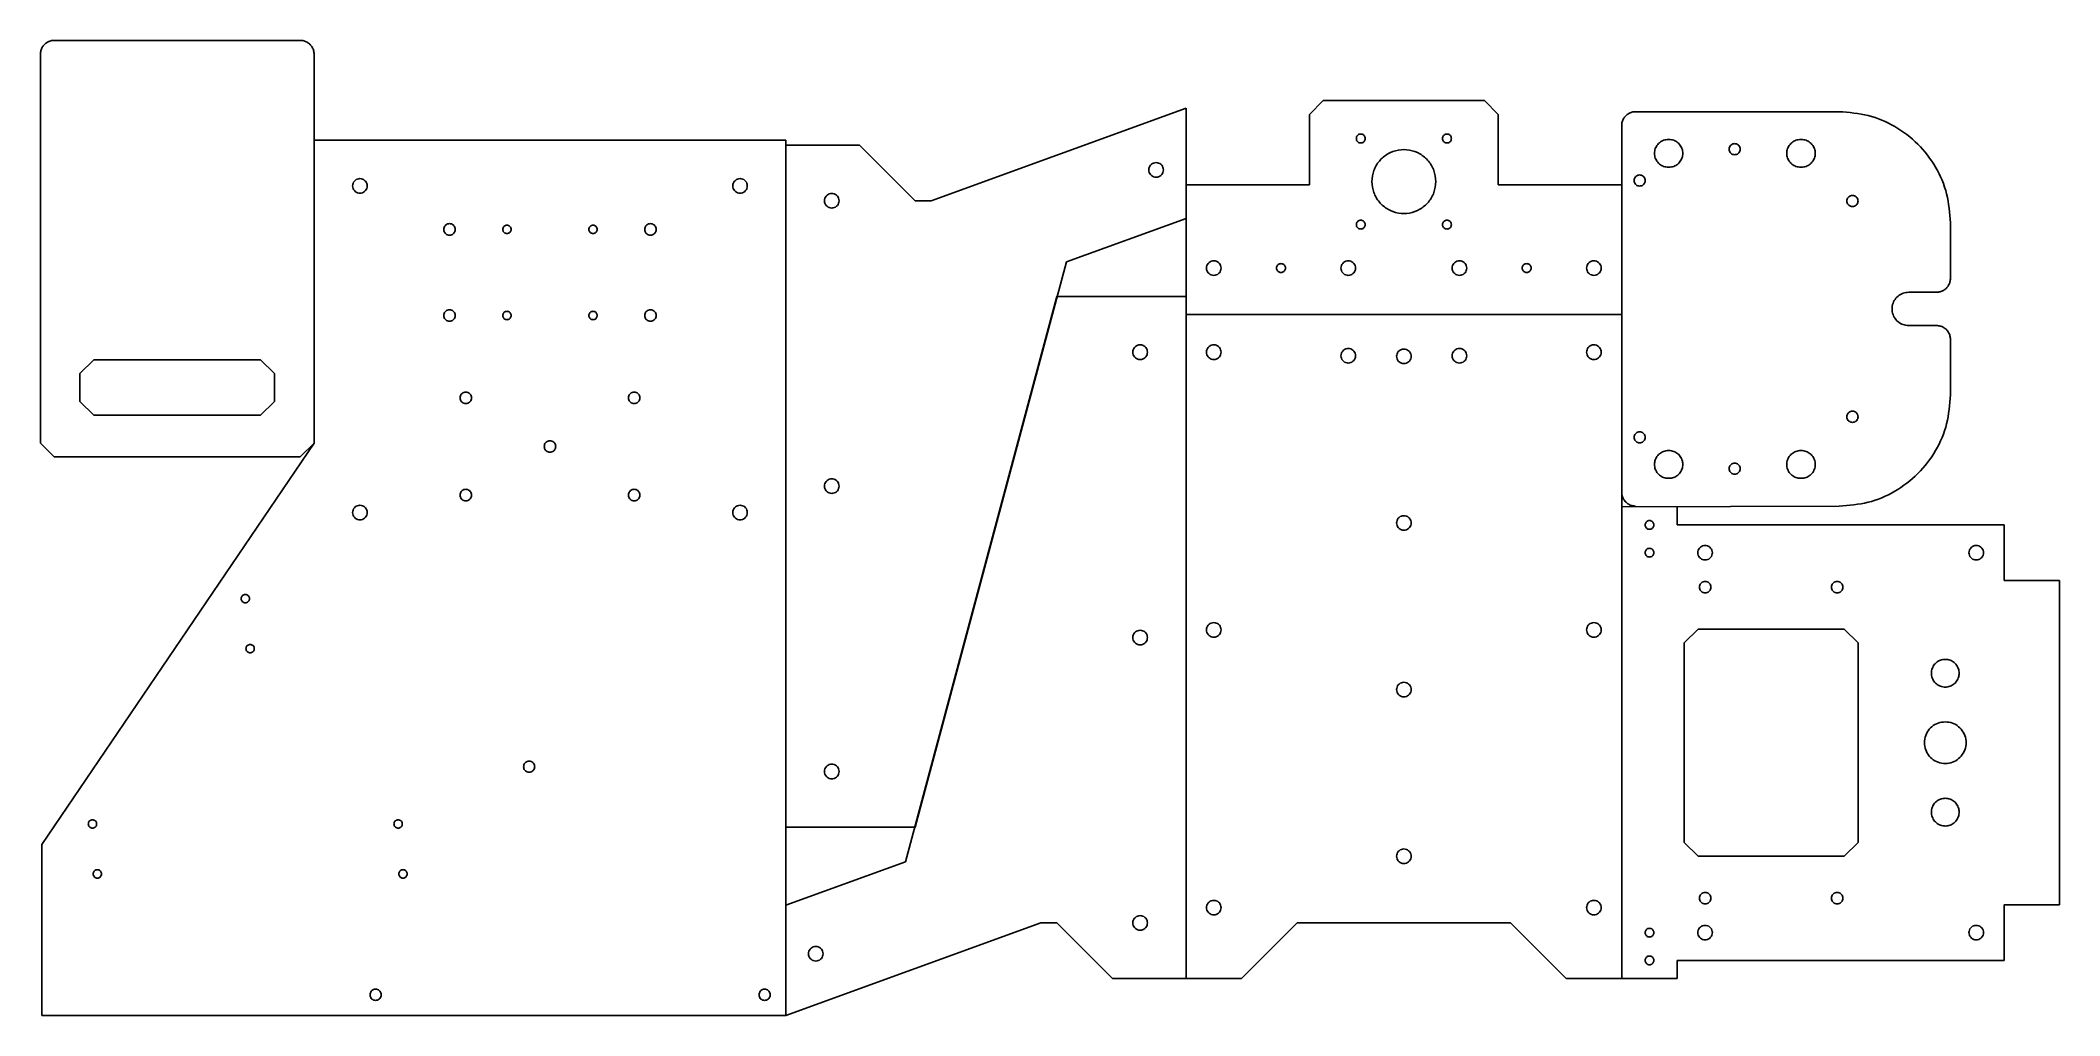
# Model space of a CAD drawing. Extents: x 0 to 726, y 1 to 352.
import ezdxf

# ---------------------------------------------------------------- set-up
doc = ezdxf.new("R2010")
doc.units = 0
doc.layers.get('0').update_dxf_attribs({"linetype": 'CONTINUOUS'})

msp = doc.modelspace()

# ---------------------------------------------------------------- linework, layer by layer
at = {"color": 7}
for p, q in [((93.19, 351.73), (4.69, 351.73)), ((-0.31, 346.73), (-0.31, 206.73)), ((98.19, 206.73), (98.19, 346.73)), ((320.28, 293.99), (411.99, 327.37)), ((411.99, 13.97), (411.99, 327.37)), ((456.39, 325.05), (461.39, 330.05)), ((461.39, 330.05), (519.39, 330.05)), ((519.39, 330.05), (524.39, 325.05)), ((456.39, 299.75), (456.39, 325.05)), ((524.39, 325.05), (524.39, 299.75)), ((568.79, 321.05), (568.79, 13.97)), ((647.09, 326.05), (573.79, 326.05)), ((98.19, 315.82), (267.99, 315.82)), ((267.99, 315.82), (267.99, 0.59)), ((267.99, 313.99), (294.49, 313.99)), ((294.49, 313.99), (314.49, 293.99)), ((476.49, 316.4), (476.49, 316.4)), ((507.49, 316.4), (507.49, 316.4)), ((585.79, 316.05), (585.59, 316.05)), ((633.44, 316.05), (633.19, 316.05)), ((585.59, 306.05), (585.79, 306.05)), ((609.44, 310.55), (609.44, 310.55)), ((633.19, 306.05), (633.44, 306.05)), ((112.07, 299.32), (112.07, 299.32)), ((248.87, 299.32), (248.87, 299.32)), ((398.6, 305.09), (398.6, 305.09)), ((456.39, 299.75), (411.99, 299.75)), ((501.89, 300.9), (501.89, 300.9)), ((568.79, 299.75), (524.39, 299.75)), ((575.24, 299.27), (575.24, 299.27)), ((281.87, 293.99), (281.87, 293.99)), ((314.49, 293.99), (320.28, 293.99)), ((651.84, 291.9), (651.84, 291.9)), ((144.87, 283.67), (144.87, 283.67)), ((166.09, 283.67), (166.09, 283.67)), ((197.09, 283.67), (197.09, 283.67)), ((217.17, 283.67), (217.17, 283.67)), ((369.01, 271.94), (411.99, 287.59)), ((476.49, 285.4), (476.49, 285.4)), ((507.49, 285.4), (507.49, 285.4)), ((687.09, 266.05), (687.09, 286.05)), ((314.49, 68.49), (369.01, 271.94)), ((424.62, 269.75), (424.62, 269.75)), ((447.79, 269.75), (447.79, 269.75)), ((473.02, 269.75), (473.02, 269.75)), ((513.02, 269.75), (513.02, 269.75)), ((536.19, 269.75), (536.19, 269.75)), ((561.42, 269.75), (561.42, 269.75)), ((365.49, 259.47), (310.98, 56.01)), ((411.99, 259.47), (365.49, 259.47)), ((682.09, 261.05), (672.09, 261.05)), ((144.87, 252.67), (144.87, 252.67)), ((166.09, 252.67), (166.09, 252.67)), ((197.09, 252.67), (197.09, 252.67)), ((217.17, 252.67), (217.17, 252.67)), ((568.79, 252.97), (411.99, 252.97)), ((672.09, 249.05), (682.09, 249.05)), ((687.09, 224.05), (687.09, 244.05)), ((13.94, 231.73), (18.94, 236.73)), ((78.94, 236.73), (18.94, 236.73)), ((78.94, 236.73), (83.94, 231.73)), ((398.12, 239.47), (398.12, 239.47)), ((424.62, 239.47), (424.62, 239.47)), ((473.02, 238.18), (473.02, 238.18)), ((493.02, 237.97), (493.02, 237.97)), ((513.02, 238.18), (513.02, 238.18)), ((561.42, 239.47), (561.42, 239.47)), ((13.94, 231.73), (13.94, 221.73)), ((83.94, 221.73), (83.94, 231.73)), ((18.94, 216.73), (13.94, 221.73)), ((83.94, 221.73), (78.94, 216.73)), ((150.71, 223.02), (150.71, 223.02)), ((211.33, 223.02), (211.33, 223.02)), ((18.94, 216.73), (78.94, 216.73)), ((651.84, 214.2), (651.84, 214.2)), ((-0.31, 206.73), (4.69, 201.73)), ((0.19, 62.21), (98.19, 206.73)), ((93.19, 201.73), (98.19, 206.73)), ((181.02, 205.52), (181.02, 205.52)), ((575.24, 206.83), (575.24, 206.83)), ((585.79, 204.05), (585.59, 204.05)), ((633.44, 204.05), (633.19, 204.05)), ((4.69, 201.73), (93.19, 201.73)), ((281.87, 191.24), (281.87, 191.24)), ((585.59, 194.05), (585.79, 194.05)), ((609.44, 195.55), (609.44, 195.55)), ((633.19, 194.05), (633.44, 194.05)), ((112.07, 181.72), (112.07, 181.72)), ((150.71, 188.02), (150.71, 188.02)), ((211.33, 188.02), (211.33, 188.02)), ((248.87, 181.72), (248.87, 181.72)), ((568.79, 183.77), (647.09, 184.05)), ((588.79, 183.77), (588.79, 177.27)), ((493.02, 177.97), (493.02, 177.97)), ((578.79, 178.84), (578.79, 178.84)), ((588.79, 177.27), (706.39, 177.27)), ((706.39, 177.27), (706.39, 157.27)), ((578.79, 168.84), (578.79, 168.84)), ((598.79, 169.89), (598.79, 169.89)), ((696.39, 169.89), (696.39, 169.89)), ((598.84, 156.94), (598.84, 156.94)), ((646.34, 156.94), (646.34, 156.94)), ((706.39, 157.27), (726.39, 157.27)), ((726.39, 157.27), (726.39, 40.47)), ((71.94, 150.72), (71.94, 150.72)), ((424.62, 139.47), (424.62, 139.47)), ((561.42, 139.47), (561.42, 139.47)), ((591.29, 134.77), (596.29, 139.77)), ((596.29, 139.77), (648.89, 139.77)), ((648.89, 139.77), (653.89, 134.77)), ((73.69, 132.72), (73.69, 132.72)), ((398.12, 136.72), (398.12, 136.72)), ((591.29, 62.97), (591.29, 134.77)), ((653.89, 134.77), (653.89, 62.97)), ((685.24, 128.87), (685.24, 128.87)), ((493.02, 117.97), (493.02, 117.97)), ((685.24, 106.37), (685.24, 106.37)), ((173.59, 90.22), (173.59, 90.22)), ((281.87, 88.49), (281.87, 88.49)), ((685.24, 78.87), (685.24, 78.87)), ((16.94, 69.61), (16.94, 69.61)), ((126.94, 69.61), (126.94, 69.61)), ((267.99, 68.49), (314.49, 68.49)), ((0.19, 0.59), (0.19, 62.21)), ((596.29, 57.97), (591.29, 62.97)), ((653.89, 62.97), (648.89, 57.97)), ((18.69, 51.61), (18.69, 51.61)), ((128.69, 51.61), (128.69, 51.61)), ((310.98, 56.01), (267.99, 40.37)), ((493.02, 57.97), (493.02, 57.97)), ((648.89, 57.97), (596.29, 57.97)), ((598.84, 44.94), (598.84, 44.94)), ((646.34, 44.94), (646.34, 44.94)), ((424.62, 39.47), (424.62, 39.47)), ((561.42, 39.47), (561.42, 39.47)), ((726.39, 40.47), (706.39, 40.47)), ((706.39, 40.47), (706.39, 20.47)), ((359.7, 33.97), (267.99, 0.59)), ((365.49, 33.97), (359.7, 33.97)), ((385.49, 13.97), (365.49, 33.97)), ((398.12, 33.97), (398.12, 33.97)), ((431.99, 13.97), (451.99, 33.97)), ((528.79, 33.97), (451.99, 33.97)), ((528.79, 33.97), (548.79, 13.97)), ((578.79, 32.04), (578.79, 32.04)), ((598.79, 33.09), (598.79, 33.09)), ((696.39, 33.09), (696.39, 33.09)), ((281.38, 22.87), (281.38, 22.87)), ((578.79, 22.04), (578.79, 22.04)), ((706.39, 20.47), (588.79, 20.47)), ((588.79, 20.47), (588.79, 13.97)), ((118.32, 8.09), (118.32, 8.09)), ((258.32, 8.09), (258.32, 8.09)), ((431.99, 13.97), (385.49, 13.97)), ((548.79, 13.97), (588.79, 13.97)), ((267.99, 0.59), (0.19, 0.59))]:
    msp.add_line(p, q, dxfattribs=at)
for points, knots in [([(4.69, 351.73), (4.26, 351.7), (3.38, 351.63), (2.17, 351.11), (1.12, 350.31), (0.32, 349.26), (-0.21, 348.04), (-0.27, 347.17), (-0.31, 346.73)], [0, 0, 0, 0, 1.308874, 2.606918, 3.915792, 5.224666, 6.522709, 7.831584, 7.831584, 7.831584, 7.831584]), ([(98.19, 346.73), (98.16, 347.17), (98.09, 348.04), (97.57, 349.26), (96.77, 350.31), (95.72, 351.11), (94.5, 351.63), (93.63, 351.7), (93.19, 351.73)], [0, 0, 0, 0, 1.308875, 2.606918, 3.915792, 5.224666, 6.522709, 7.831584, 7.831584, 7.831584, 7.831584]), ([(573.79, 326.05), (573.36, 326.02), (572.48, 325.95), (571.27, 325.43), (570.22, 324.63), (569.42, 323.58), (568.89, 322.36), (568.83, 321.49), (568.79, 321.05)], [0, 0, 0, 0, 1.308873, 2.606918, 3.915796, 5.224668, 6.522708, 7.831582, 7.831582, 7.831582, 7.831582]), ([(687.09, 286.05), (686.83, 289.55), (686.3, 296.52), (682.1, 306.28), (675.71, 314.67), (667.32, 321.06), (657.57, 325.25), (650.59, 325.78), (647.09, 326.05)], [0, 0, 0, 0, 10.470995, 20.855339, 31.326335, 41.797328, 52.181672, 62.652668, 62.652668, 62.652668, 62.652668]), ([(476.49, 316.4), (476.47, 316.21), (476.44, 315.84), (476.14, 315.35), (475.71, 314.99), (475.18, 314.79), (474.61, 314.79), (474.08, 314.99), (473.64, 315.35), (473.36, 315.84), (473.26, 316.4), (473.36, 316.96), (473.64, 317.45), (474.08, 317.81), (474.61, 318.01), (475.18, 318.01), (475.71, 317.81), (476.14, 317.45), (476.44, 316.96), (476.47, 316.59), (476.49, 316.4)], [0, 0, 0, 0, 0.558344, 1.108695, 1.667037, 2.22538, 2.775732, 3.334076, 3.892417, 4.442769, 5.001112, 5.559454, 6.109805, 6.668149, 7.226492, 7.776844, 8.335186, 8.89353, 9.443881, 10.002223, 10.002223, 10.002223, 10.002223]), ([(507.49, 316.4), (507.47, 316.21), (507.44, 315.84), (507.14, 315.35), (506.71, 314.99), (506.18, 314.79), (505.61, 314.79), (505.08, 314.99), (504.64, 315.35), (504.36, 315.84), (504.26, 316.4), (504.36, 316.96), (504.64, 317.45), (505.08, 317.81), (505.61, 318.01), (506.18, 318.01), (506.71, 317.81), (507.14, 317.45), (507.44, 316.96), (507.47, 316.59), (507.49, 316.4)], [0, 0, 0, 0, 0.558344, 1.108695, 1.667037, 2.22538, 2.775732, 3.334076, 3.892417, 4.442769, 5.001112, 5.559454, 6.109805, 6.668149, 7.226492, 7.776844, 8.335186, 8.89353, 9.443881, 10.002223, 10.002223, 10.002223, 10.002223]), ([(585.59, 316.05), (585.01, 315.99), (583.85, 315.87), (582.31, 314.95), (581.17, 313.6), (580.57, 311.93), (580.57, 310.16), (581.17, 308.5), (582.31, 307.15), (583.85, 306.23), (585.01, 306.11), (585.59, 306.05)], [0, 0, 0, 0, 1.744817, 3.464662, 5.209476, 6.954298, 8.674148, 10.418971, 12.163785, 13.88363, 15.628447, 15.628447, 15.628447, 15.628447]), ([(585.79, 306.05), (586.38, 306.11), (587.54, 306.23), (589.07, 307.15), (590.21, 308.5), (590.82, 310.16), (590.82, 311.93), (590.21, 313.6), (589.07, 314.95), (587.54, 315.87), (586.38, 315.99), (585.79, 316.05)], [0, 0, 0, 0, 1.744819, 3.46467, 5.209497, 6.954313, 8.674163, 10.418979, 12.163805, 13.883656, 15.628476, 15.628476, 15.628476, 15.628476]), ([(609.44, 310.55), (609.68, 310.57), (610.14, 310.62), (610.76, 310.99), (611.21, 311.53), (611.45, 312.2), (611.45, 312.9), (611.21, 313.57), (610.76, 314.11), (610.14, 314.47), (609.44, 314.59), (608.75, 314.47), (608.13, 314.11), (607.68, 313.57), (607.43, 312.9), (607.43, 312.2), (607.68, 311.53), (608.13, 310.99), (608.75, 310.62), (609.21, 310.57), (609.44, 310.55)], [0, 0, 0, 0, 0.697929, 1.38587, 2.083799, 2.781728, 3.469667, 4.167595, 4.865524, 5.553465, 6.251394, 6.949323, 7.637264, 8.335193, 9.033121, 9.72106, 10.418989, 11.116918, 11.804859, 12.502788, 12.502788, 12.502788, 12.502788]), ([(633.19, 316.05), (632.6, 315.99), (631.44, 315.87), (629.91, 314.95), (628.77, 313.6), (628.16, 311.93), (628.16, 310.16), (628.77, 308.5), (629.91, 307.15), (631.44, 306.23), (632.6, 306.11), (633.19, 306.05)], [0, 0, 0, 0, 1.74482, 3.46467, 5.209491, 6.95431, 8.67416, 10.41898, 12.163801, 13.88365, 15.628471, 15.628471, 15.628471, 15.628471]), ([(633.44, 306.05), (634.02, 306.11), (635.18, 306.23), (636.72, 307.15), (637.86, 308.5), (638.46, 310.16), (638.46, 311.93), (637.86, 313.6), (636.72, 314.95), (635.18, 315.87), (634.02, 315.99), (633.44, 316.05)], [0, 0, 0, 0, 1.74482, 3.46467, 5.209491, 6.95431, 8.67416, 10.41898, 12.163801, 13.88365, 15.628471, 15.628471, 15.628471, 15.628471]), ([(398.6, 305.09), (398.63, 304.78), (398.7, 304.17), (399.18, 303.37), (399.89, 302.77), (400.76, 302.45), (401.69, 302.45), (402.57, 302.77), (403.28, 303.37), (403.74, 304.17), (403.91, 305.09), (403.74, 306.01), (403.28, 306.81), (402.57, 307.41), (401.69, 307.73), (400.76, 307.73), (399.89, 307.41), (399.18, 306.81), (398.7, 306.01), (398.63, 305.4), (398.6, 305.09)], [0, 0, 0, 0, 0.91603, 1.818951, 2.734983, 3.651012, 4.553933, 5.469964, 6.385996, 7.288917, 8.204947, 9.120978, 10.023899, 10.93993, 11.855961, 12.758882, 13.674912, 14.590943, 15.493864, 16.409895, 16.409895, 16.409895, 16.409895]), ([(501.89, 300.9), (501.76, 299.56), (501.48, 296.89), (499.37, 293.36), (496.27, 290.73), (492.43, 289.34), (488.36, 289.34), (484.52, 290.73), (481.4, 293.36), (479.37, 296.89), (478.66, 300.9), (479.37, 304.91), (481.4, 308.44), (484.52, 311.07), (488.36, 312.46), (492.43, 312.46), (496.27, 311.07), (499.37, 308.44), (501.48, 304.91), (501.76, 302.24), (501.89, 300.9)], [0, 0, 0, 0, 4.013088, 7.968742, 11.981828, 15.994916, 19.95057, 23.963658, 27.976744, 31.932398, 35.945486, 39.958571, 43.914225, 47.927313, 51.9404, 55.896054, 59.909141, 63.922229, 67.877883, 71.890969, 71.890969, 71.890969, 71.890969]), ([(112.07, 299.32), (112.1, 299.63), (112.16, 300.24), (112.65, 301.04), (113.35, 301.64), (114.23, 301.96), (115.16, 301.96), (116.03, 301.64), (116.75, 301.04), (117.21, 300.24), (117.37, 299.32), (117.21, 298.4), (116.75, 297.6), (116.03, 297), (115.16, 296.68), (114.23, 296.68), (113.35, 297), (112.65, 297.6), (112.16, 298.4), (112.1, 299.01), (112.07, 299.32)], [0, 0, 0, 0, 0.91603, 1.818952, 2.734984, 3.651014, 4.553935, 5.469967, 6.385998, 7.288919, 8.204949, 9.12098, 10.023901, 10.939932, 11.855963, 12.758884, 13.674915, 14.590947, 15.493868, 16.409899, 16.409899, 16.409899, 16.409899]), ([(248.87, 299.32), (248.9, 299.63), (248.96, 300.24), (249.45, 301.04), (250.15, 301.64), (251.03, 301.96), (251.96, 301.96), (252.83, 301.64), (253.55, 301.04), (254.01, 300.24), (254.17, 299.32), (254.01, 298.4), (253.55, 297.6), (252.83, 297), (251.96, 296.68), (251.03, 296.68), (250.15, 297), (249.45, 297.6), (248.96, 298.4), (248.9, 299.01), (248.87, 299.32)], [0, 0, 0, 0, 0.91603, 1.818952, 2.734982, 3.651014, 4.553935, 5.469964, 6.385997, 7.288919, 8.204949, 9.12098, 10.023901, 10.939933, 11.855963, 12.758884, 13.674915, 14.590946, 15.493867, 16.409898, 16.409898, 16.409898, 16.409898]), ([(575.24, 299.27), (575.48, 299.3), (575.94, 299.34), (576.55, 299.71), (577.01, 300.25), (577.25, 300.92), (577.25, 301.63), (577.01, 302.29), (576.55, 302.84), (575.94, 303.19), (575.24, 303.31), (574.54, 303.19), (573.93, 302.84), (573.47, 302.29), (573.23, 301.63), (573.23, 300.92), (573.47, 300.25), (573.93, 299.71), (574.54, 299.34), (575.01, 299.3), (575.24, 299.27)], [0, 0, 0, 0, 0.697929, 1.38587, 2.083799, 2.781727, 3.469666, 4.167595, 4.865524, 5.553465, 6.251394, 6.949323, 7.637264, 8.335194, 9.033123, 9.721063, 10.418992, 11.116919, 11.80486, 12.502789, 12.502789, 12.502789, 12.502789]), ([(281.87, 293.99), (281.9, 293.68), (281.96, 293.07), (282.45, 292.27), (283.15, 291.67), (284.03, 291.35), (284.96, 291.35), (285.83, 291.67), (286.55, 292.27), (287.01, 293.07), (287.17, 293.99), (287.01, 294.91), (286.55, 295.71), (285.83, 296.31), (284.96, 296.63), (284.03, 296.63), (283.15, 296.31), (282.45, 295.71), (281.96, 294.91), (281.9, 294.3), (281.87, 293.99)], [0, 0, 0, 0, 0.91603, 1.81895, 2.73498, 3.651011, 4.553932, 5.469964, 6.385993, 7.288914, 8.204944, 9.120976, 10.023897, 10.939927, 11.855958, 12.758879, 13.67491, 14.590941, 15.493861, 16.409893, 16.409893, 16.409893, 16.409893]), ([(651.84, 291.9), (652.07, 291.92), (652.54, 291.97), (653.15, 292.34), (653.6, 292.87), (653.85, 293.54), (653.85, 294.25), (653.6, 294.92), (653.15, 295.46), (652.54, 295.81), (651.84, 295.94), (651.14, 295.81), (650.53, 295.46), (650.07, 294.92), (649.83, 294.25), (649.83, 293.54), (650.07, 292.87), (650.53, 292.34), (651.14, 291.97), (651.6, 291.92), (651.84, 291.9)], [0, 0, 0, 0, 0.697928, 1.385867, 2.083795, 2.781722, 3.469662, 4.167591, 4.865519, 5.553458, 6.251386, 6.949315, 7.637254, 8.335183, 9.033111, 9.721051, 10.418978, 11.116907, 11.804846, 12.502775, 12.502775, 12.502775, 12.502775]), ([(144.87, 283.67), (144.89, 283.91), (144.94, 284.39), (145.32, 285.03), (145.88, 285.5), (146.58, 285.76), (147.31, 285.76), (148, 285.5), (148.57, 285.03), (148.93, 284.39), (149.06, 283.67), (148.93, 282.95), (148.57, 282.31), (148, 281.84), (147.31, 281.58), (146.58, 281.58), (145.88, 281.84), (145.32, 282.31), (144.94, 282.95), (144.89, 283.43), (144.87, 283.67)], [0, 0, 0, 0, 0.724101, 1.437839, 2.16194, 2.88604, 3.599777, 4.323877, 5.047978, 5.761716, 6.485817, 7.209918, 7.923655, 8.647756, 9.371856, 10.085593, 10.809693, 11.533795, 12.247532, 12.971632, 12.971632, 12.971632, 12.971632]), ([(166.09, 283.67), (166.11, 283.85), (166.15, 284.19), (166.42, 284.65), (166.83, 285), (167.33, 285.18), (167.86, 285.18), (168.36, 285), (168.77, 284.65), (169.03, 284.19), (169.12, 283.67), (169.03, 283.15), (168.77, 282.69), (168.36, 282.34), (167.86, 282.16), (167.33, 282.16), (166.83, 282.34), (166.42, 282.69), (166.15, 283.15), (166.11, 283.49), (166.09, 283.67)], [0, 0, 0, 0, 0.523591, 1.039684, 1.563275, 2.086865, 2.602959, 3.126549, 3.65014, 4.166234, 4.689825, 5.213416, 5.729509, 6.253099, 6.77669, 7.292784, 7.816375, 8.339965, 8.856058, 9.379649, 9.379649, 9.379649, 9.379649]), ([(197.09, 283.67), (197.11, 283.85), (197.15, 284.19), (197.42, 284.65), (197.83, 285), (198.33, 285.18), (198.86, 285.18), (199.36, 285), (199.77, 284.65), (200.03, 284.19), (200.12, 283.67), (200.03, 283.15), (199.77, 282.69), (199.36, 282.34), (198.86, 282.16), (198.33, 282.16), (197.83, 282.34), (197.42, 282.69), (197.15, 283.15), (197.11, 283.49), (197.09, 283.67)], [0, 0, 0, 0, 0.523591, 1.039685, 1.563276, 2.086866, 2.60296, 3.12655, 3.650141, 4.166234, 4.689825, 5.213416, 5.729509, 6.253099, 6.77669, 7.292784, 7.816374, 8.339965, 8.856058, 9.379649, 9.379649, 9.379649, 9.379649]), ([(217.17, 283.67), (217.19, 283.91), (217.24, 284.39), (217.62, 285.03), (218.18, 285.5), (218.88, 285.76), (219.61, 285.76), (220.3, 285.5), (220.87, 285.03), (221.23, 284.39), (221.36, 283.67), (221.23, 282.95), (220.87, 282.31), (220.3, 281.84), (219.61, 281.58), (218.88, 281.58), (218.18, 281.84), (217.62, 282.31), (217.24, 282.95), (217.19, 283.43), (217.17, 283.67)], [0, 0, 0, 0, 0.724101, 1.43784, 2.16194, 2.88604, 3.599777, 4.323877, 5.047977, 5.761716, 6.485817, 7.209917, 7.923655, 8.647756, 9.371856, 10.085593, 10.809693, 11.533794, 12.247532, 12.971632, 12.971632, 12.971632, 12.971632]), ([(476.49, 285.4), (476.47, 285.21), (476.44, 284.84), (476.14, 284.35), (475.71, 283.99), (475.18, 283.79), (474.61, 283.79), (474.08, 283.99), (473.64, 284.35), (473.36, 284.84), (473.26, 285.4), (473.36, 285.96), (473.64, 286.45), (474.08, 286.81), (474.61, 287.01), (475.18, 287.01), (475.71, 286.81), (476.14, 286.45), (476.44, 285.96), (476.47, 285.59), (476.49, 285.4)], [0, 0, 0, 0, 0.558344, 1.108696, 1.667039, 2.225381, 2.775733, 3.334075, 3.892418, 4.44277, 5.001114, 5.559456, 6.109807, 6.668151, 7.226493, 7.776845, 8.335187, 8.893531, 9.443882, 10.002224, 10.002224, 10.002224, 10.002224]), ([(507.49, 285.4), (507.47, 285.21), (507.44, 284.84), (507.14, 284.35), (506.71, 283.99), (506.18, 283.79), (505.61, 283.79), (505.08, 283.99), (504.64, 284.35), (504.36, 284.84), (504.26, 285.4), (504.36, 285.96), (504.64, 286.45), (505.08, 286.81), (505.61, 287.01), (506.18, 287.01), (506.71, 286.81), (507.14, 286.45), (507.44, 285.96), (507.47, 285.59), (507.49, 285.4)], [0, 0, 0, 0, 0.558344, 1.108696, 1.667039, 2.225381, 2.775733, 3.334075, 3.892418, 4.44277, 5.001114, 5.559456, 6.109807, 6.668151, 7.226493, 7.776845, 8.335187, 8.893531, 9.443882, 10.002224, 10.002224, 10.002224, 10.002224]), ([(424.62, 269.75), (424.59, 269.44), (424.52, 268.83), (424.04, 268.03), (423.33, 267.43), (422.46, 267.11), (421.53, 267.11), (420.65, 267.43), (419.94, 268.03), (419.48, 268.83), (419.31, 269.75), (419.48, 270.67), (419.94, 271.47), (420.65, 272.07), (421.53, 272.39), (422.46, 272.39), (423.33, 272.07), (424.04, 271.47), (424.52, 270.67), (424.59, 270.06), (424.62, 269.75)], [0, 0, 0, 0, 0.91603, 1.818952, 2.734982, 3.651014, 4.553935, 5.469964, 6.385997, 7.288919, 8.204949, 9.120979, 10.023901, 10.939933, 11.855963, 12.758884, 13.674915, 14.590946, 15.493868, 16.409898, 16.409898, 16.409898, 16.409898]), ([(447.79, 269.75), (447.77, 269.56), (447.74, 269.19), (447.44, 268.7), (447.01, 268.34), (446.48, 268.14), (445.91, 268.14), (445.38, 268.34), (444.94, 268.7), (444.66, 269.19), (444.56, 269.75), (444.66, 270.31), (444.94, 270.8), (445.38, 271.16), (445.91, 271.36), (446.48, 271.36), (447.01, 271.16), (447.44, 270.8), (447.74, 270.31), (447.77, 269.94), (447.79, 269.75)], [0, 0, 0, 0, 0.558343, 1.108695, 1.667038, 2.22538, 2.775731, 3.334074, 3.892417, 4.442767, 5.00111, 5.559453, 6.109804, 6.668146, 7.226489, 7.77684, 8.335183, 8.893526, 9.443878, 10.00222, 10.00222, 10.00222, 10.00222]), ([(473.02, 269.75), (472.99, 269.44), (472.92, 268.83), (472.44, 268.03), (471.73, 267.43), (470.86, 267.11), (469.93, 267.11), (469.05, 267.43), (468.34, 268.03), (467.88, 268.83), (467.71, 269.75), (467.88, 270.67), (468.34, 271.47), (469.05, 272.07), (469.93, 272.39), (470.86, 272.39), (471.73, 272.07), (472.44, 271.47), (472.92, 270.67), (472.99, 270.06), (473.02, 269.75)], [0, 0, 0, 0, 0.91603, 1.818951, 2.734983, 3.651013, 4.553934, 5.469966, 6.385997, 7.288918, 8.204948, 9.120978, 10.023899, 10.939931, 11.855962, 12.758883, 13.674914, 14.590945, 15.493866, 16.409897, 16.409897, 16.409897, 16.409897]), ([(513.02, 269.75), (512.99, 269.44), (512.92, 268.83), (512.44, 268.03), (511.73, 267.43), (510.86, 267.11), (509.93, 267.11), (509.05, 267.43), (508.34, 268.03), (507.88, 268.83), (507.71, 269.75), (507.88, 270.67), (508.34, 271.47), (509.05, 272.07), (509.93, 272.39), (510.86, 272.39), (511.73, 272.07), (512.44, 271.47), (512.92, 270.67), (512.99, 270.06), (513.02, 269.75)], [0, 0, 0, 0, 0.91603, 1.818951, 2.734983, 3.651013, 4.553934, 5.469966, 6.385997, 7.288918, 8.204948, 9.120978, 10.023899, 10.939931, 11.855962, 12.758883, 13.674914, 14.590945, 15.493866, 16.409897, 16.409897, 16.409897, 16.409897]), ([(536.19, 269.75), (536.17, 269.56), (536.14, 269.19), (535.84, 268.7), (535.41, 268.34), (534.88, 268.14), (534.31, 268.14), (533.78, 268.34), (533.34, 268.7), (533.06, 269.19), (532.96, 269.75), (533.06, 270.31), (533.34, 270.8), (533.78, 271.16), (534.31, 271.36), (534.88, 271.36), (535.41, 271.16), (535.84, 270.8), (536.14, 270.31), (536.17, 269.94), (536.19, 269.75)], [0, 0, 0, 0, 0.558343, 1.108694, 1.667036, 2.225379, 2.775731, 3.334072, 3.892416, 4.442767, 5.00111, 5.559453, 6.109804, 6.668148, 7.226489, 7.776841, 8.335185, 8.893526, 9.443878, 10.00222, 10.00222, 10.00222, 10.00222]), ([(561.42, 269.75), (561.39, 269.44), (561.32, 268.83), (560.84, 268.03), (560.13, 267.43), (559.26, 267.11), (558.33, 267.11), (557.45, 267.43), (556.74, 268.03), (556.28, 268.83), (556.11, 269.75), (556.28, 270.67), (556.74, 271.47), (557.45, 272.07), (558.33, 272.39), (559.26, 272.39), (560.13, 272.07), (560.84, 271.47), (561.32, 270.67), (561.39, 270.06), (561.42, 269.75)], [0, 0, 0, 0, 0.91603, 1.818952, 2.734984, 3.651014, 4.553935, 5.469967, 6.385998, 7.288919, 8.204949, 9.120979, 10.023901, 10.939932, 11.855963, 12.758884, 13.674915, 14.590947, 15.493868, 16.409899, 16.409899, 16.409899, 16.409899]), ([(682.09, 261.05), (682.53, 261.08), (683.4, 261.15), (684.62, 261.67), (685.67, 262.47), (686.47, 263.52), (686.99, 264.74), (687.06, 265.61), (687.09, 266.05)], [0, 0, 0, 0, 1.308875, 2.606919, 3.915793, 5.224668, 6.522711, 7.831586, 7.831586, 7.831586, 7.831586]), ([(144.87, 252.67), (144.89, 252.91), (144.94, 253.39), (145.32, 254.03), (145.88, 254.5), (146.58, 254.76), (147.31, 254.76), (148, 254.5), (148.57, 254.03), (148.93, 253.39), (149.06, 252.67), (148.93, 251.95), (148.57, 251.31), (148, 250.84), (147.31, 250.58), (146.58, 250.58), (145.88, 250.84), (145.32, 251.31), (144.94, 251.95), (144.89, 252.43), (144.87, 252.67)], [0, 0, 0, 0, 0.724102, 1.43784, 2.161941, 2.886041, 3.599778, 4.323878, 5.047979, 5.761717, 6.485819, 7.209919, 7.923656, 8.647757, 9.371857, 10.085594, 10.809694, 11.533796, 12.247533, 12.971632, 12.971632, 12.971632, 12.971632]), ([(217.17, 252.67), (217.19, 252.91), (217.24, 253.39), (217.62, 254.03), (218.18, 254.5), (218.88, 254.76), (219.61, 254.76), (220.3, 254.5), (220.87, 254.03), (221.23, 253.39), (221.36, 252.67), (221.23, 251.95), (220.87, 251.31), (220.3, 250.84), (219.61, 250.58), (218.88, 250.58), (218.18, 250.84), (217.62, 251.31), (217.24, 251.95), (217.19, 252.43), (217.17, 252.67)], [0, 0, 0, 0, 0.724102, 1.437841, 2.161941, 2.886041, 3.599778, 4.323878, 5.047978, 5.761717, 6.485819, 7.209918, 7.923656, 8.647757, 9.371857, 10.085594, 10.809694, 11.533795, 12.247533, 12.971632, 12.971632, 12.971632, 12.971632]), ([(672.09, 261.05), (671.39, 260.98), (670, 260.84), (668.16, 259.73), (666.79, 258.11), (666.06, 256.11), (666.06, 253.99), (666.79, 251.99), (668.16, 250.37), (670, 249.26), (671.39, 249.12), (672.09, 249.05)], [0, 0, 0, 0, 2.093785, 4.157604, 6.251388, 8.345172, 10.408991, 12.502775, 14.59656, 16.660379, 18.754164, 18.754164, 18.754164, 18.754164]), ([(166.09, 252.67), (166.11, 252.85), (166.15, 253.19), (166.42, 253.65), (166.83, 254), (167.33, 254.18), (167.86, 254.18), (168.36, 254), (168.77, 253.65), (169.03, 253.19), (169.12, 252.67), (169.03, 252.15), (168.77, 251.69), (168.36, 251.34), (167.86, 251.16), (167.33, 251.16), (166.83, 251.34), (166.42, 251.69), (166.15, 252.15), (166.11, 252.49), (166.09, 252.67)], [0, 0, 0, 0, 0.523591, 1.039684, 1.563274, 2.086865, 2.602959, 3.126549, 3.650139, 4.166233, 4.689824, 5.213414, 5.729507, 6.253097, 6.776688, 7.292782, 7.816373, 8.339963, 8.856056, 9.379645, 9.379645, 9.379645, 9.379645]), ([(197.09, 252.67), (197.11, 252.85), (197.15, 253.19), (197.42, 253.65), (197.83, 254), (198.33, 254.18), (198.86, 254.18), (199.36, 254), (199.77, 253.65), (200.03, 253.19), (200.12, 252.67), (200.03, 252.15), (199.77, 251.69), (199.36, 251.34), (198.86, 251.16), (198.33, 251.16), (197.83, 251.34), (197.42, 251.69), (197.15, 252.15), (197.11, 252.49), (197.09, 252.67)], [0, 0, 0, 0, 0.523591, 1.039685, 1.563274, 2.086865, 2.602959, 3.12655, 3.65014, 4.166233, 4.689824, 5.213414, 5.729507, 6.253097, 6.776688, 7.292782, 7.816372, 8.339963, 8.856056, 9.379645, 9.379645, 9.379645, 9.379645]), ([(687.09, 244.05), (687.06, 244.49), (686.99, 245.36), (686.47, 246.58), (685.67, 247.63), (684.62, 248.43), (683.4, 248.95), (682.53, 249.02), (682.09, 249.05)], [0, 0, 0, 0, 1.308873, 2.606917, 3.915791, 5.224666, 6.522709, 7.831585, 7.831585, 7.831585, 7.831585]), ([(398.12, 239.47), (398.09, 239.77), (398.02, 240.38), (397.54, 241.19), (396.83, 241.79), (395.96, 242.11), (395.03, 242.11), (394.15, 241.79), (393.44, 241.19), (392.98, 240.38), (392.81, 239.47), (392.98, 238.55), (393.44, 237.75), (394.15, 237.15), (395.03, 236.83), (395.96, 236.83), (396.83, 237.15), (397.54, 237.75), (398.02, 238.55), (398.09, 239.16), (398.12, 239.47)], [0, 0, 0, 0, 0.916031, 1.818952, 2.734983, 3.651014, 4.553934, 5.469966, 6.385996, 7.288917, 8.204948, 9.120979, 10.0239, 10.93993, 11.855962, 12.758882, 13.674912, 14.590943, 15.493864, 16.409895, 16.409895, 16.409895, 16.409895]), ([(424.62, 239.47), (424.59, 239.77), (424.52, 240.38), (424.04, 241.19), (423.33, 241.79), (422.46, 242.11), (421.53, 242.11), (420.65, 241.79), (419.94, 241.19), (419.48, 240.38), (419.31, 239.47), (419.48, 238.55), (419.94, 237.75), (420.65, 237.15), (421.53, 236.83), (422.46, 236.83), (423.33, 237.15), (424.04, 237.75), (424.52, 238.55), (424.59, 239.16), (424.62, 239.47)], [0, 0, 0, 0, 0.916031, 1.818953, 2.734984, 3.651017, 4.55394, 5.469972, 6.386004, 7.288926, 8.204957, 9.120988, 10.023909, 10.939941, 11.855973, 12.758896, 13.674928, 14.59096, 15.493881, 16.409912, 16.409912, 16.409912, 16.409912]), ([(473.02, 238.18), (472.99, 238.48), (472.92, 239.09), (472.44, 239.9), (471.73, 240.5), (470.86, 240.82), (469.93, 240.82), (469.05, 240.5), (468.34, 239.9), (467.88, 239.09), (467.71, 238.18), (467.88, 237.26), (468.34, 236.46), (469.05, 235.86), (469.93, 235.54), (470.86, 235.54), (471.73, 235.86), (472.44, 236.46), (472.92, 237.26), (472.99, 237.87), (473.02, 238.18)], [0, 0, 0, 0, 0.916031, 1.818953, 2.734985, 3.650998, 4.553914, 5.469946, 6.385977, 7.288899, 8.20493, 9.12096, 10.023882, 10.939914, 11.855945, 12.758861, 13.674874, 14.590906, 15.493828, 16.409858, 16.409858, 16.409858, 16.409858]), ([(493.02, 237.97), (492.99, 238.27), (492.92, 238.88), (492.44, 239.69), (491.73, 240.29), (490.86, 240.61), (489.93, 240.61), (489.05, 240.29), (488.34, 239.69), (487.88, 238.88), (487.71, 237.97), (487.88, 237.05), (488.34, 236.25), (489.05, 235.65), (489.93, 235.33), (490.86, 235.33), (491.73, 235.65), (492.44, 236.25), (492.92, 237.05), (492.99, 237.66), (493.02, 237.97)], [0, 0, 0, 0, 0.916031, 1.818953, 2.734984, 3.651017, 4.55394, 5.469973, 6.386004, 7.288926, 8.204957, 9.120987, 10.023909, 10.939941, 11.855973, 12.758896, 13.674928, 14.59096, 15.493882, 16.409912, 16.409912, 16.409912, 16.409912]), ([(513.02, 238.18), (512.99, 238.48), (512.92, 239.09), (512.44, 239.9), (511.73, 240.5), (510.86, 240.82), (509.93, 240.82), (509.05, 240.5), (508.34, 239.9), (507.88, 239.09), (507.71, 238.18), (507.88, 237.26), (508.34, 236.46), (509.05, 235.86), (509.93, 235.54), (510.86, 235.54), (511.73, 235.86), (512.44, 236.46), (512.92, 237.26), (512.99, 237.87), (513.02, 238.18)], [0, 0, 0, 0, 0.916031, 1.818953, 2.734984, 3.651017, 4.55394, 5.469973, 6.385989, 7.288907, 8.204938, 9.120968, 10.023886, 10.939903, 11.855936, 12.758859, 13.674891, 14.590923, 15.493844, 16.409874, 16.409874, 16.409874, 16.409874]), ([(561.42, 239.47), (561.39, 239.77), (561.32, 240.38), (560.84, 241.19), (560.13, 241.79), (559.26, 242.11), (558.33, 242.11), (557.45, 241.79), (556.74, 241.19), (556.28, 240.38), (556.11, 239.47), (556.28, 238.55), (556.74, 237.75), (557.45, 237.15), (558.33, 236.83), (559.26, 236.83), (560.13, 237.15), (560.84, 237.75), (561.32, 238.55), (561.39, 239.16), (561.42, 239.47)], [0, 0, 0, 0, 0.916031, 1.818953, 2.734985, 3.651017, 4.55394, 5.469973, 6.386004, 7.288926, 8.204957, 9.120988, 10.02391, 10.939942, 11.855974, 12.758897, 13.674928, 14.59096, 15.493882, 16.409913, 16.409913, 16.409913, 16.409913]), ([(150.71, 223.02), (150.73, 223.26), (150.78, 223.74), (151.16, 224.38), (151.72, 224.85), (152.42, 225.11), (153.15, 225.11), (153.84, 224.85), (154.4, 224.38), (154.77, 223.74), (154.9, 223.02), (154.77, 222.3), (154.4, 221.66), (153.84, 221.19), (153.15, 220.93), (152.42, 220.93), (151.72, 221.19), (151.16, 221.66), (150.78, 222.3), (150.73, 222.78), (150.71, 223.02)], [0, 0, 0, 0, 0.724101, 1.437838, 2.161938, 2.886039, 3.599776, 4.323877, 5.047977, 5.761714, 6.485815, 7.209916, 7.923653, 8.647753, 9.371854, 10.085591, 10.809692, 11.533792, 12.247529, 12.97163, 12.97163, 12.97163, 12.97163]), ([(211.33, 223.02), (211.35, 223.26), (211.4, 223.74), (211.79, 224.38), (212.34, 224.85), (213.04, 225.11), (213.77, 225.11), (214.46, 224.85), (215.03, 224.38), (215.39, 223.74), (215.52, 223.02), (215.39, 222.3), (215.03, 221.66), (214.46, 221.19), (213.77, 220.93), (213.04, 220.93), (212.34, 221.19), (211.79, 221.66), (211.4, 222.3), (211.35, 222.78), (211.33, 223.02)], [0, 0, 0, 0, 0.724101, 1.437838, 2.161938, 2.886039, 3.599776, 4.323877, 5.047977, 5.761714, 6.485815, 7.209916, 7.923653, 8.647753, 9.371854, 10.085591, 10.809692, 11.533792, 12.247529, 12.97163, 12.97163, 12.97163, 12.97163]), ([(647.09, 184.05), (650.59, 184.32), (657.57, 184.85), (667.32, 189.04), (675.71, 195.43), (682.1, 203.82), (686.3, 213.58), (686.83, 220.55), (687.09, 224.05)], [0, 0, 0, 0, 10.470995, 20.855339, 31.326332, 41.797328, 52.181672, 62.652668, 62.652668, 62.652668, 62.652668]), ([(651.84, 214.2), (652.07, 214.23), (652.54, 214.27), (653.15, 214.64), (653.6, 215.18), (653.85, 215.85), (653.85, 216.56), (653.6, 217.22), (653.15, 217.77), (652.54, 218.12), (651.84, 218.24), (651.14, 218.12), (650.53, 217.77), (650.07, 217.22), (649.83, 216.56), (649.83, 215.85), (650.07, 215.18), (650.53, 214.64), (651.14, 214.27), (651.6, 214.23), (651.84, 214.2)], [0, 0, 0, 0, 0.697928, 1.385867, 2.083795, 2.781723, 3.469663, 4.167591, 4.865519, 5.553458, 6.251386, 6.949315, 7.637254, 8.335183, 9.03311, 9.72105, 10.418978, 11.116907, 11.804846, 12.502775, 12.502775, 12.502775, 12.502775]), ([(575.24, 206.83), (575.48, 206.85), (575.94, 206.9), (576.55, 207.27), (577.01, 207.81), (577.25, 208.47), (577.25, 209.18), (577.01, 209.85), (576.55, 210.39), (575.94, 210.75), (575.24, 210.87), (574.54, 210.75), (573.93, 210.39), (573.47, 209.85), (573.23, 209.18), (573.23, 208.47), (573.47, 207.81), (573.93, 207.27), (574.54, 206.9), (575.01, 206.85), (575.24, 206.83)], [0, 0, 0, 0, 0.697929, 1.38587, 2.083799, 2.781729, 3.469668, 4.167595, 4.865524, 5.553465, 6.251394, 6.949323, 7.637264, 8.335194, 9.033121, 9.72106, 10.418989, 11.116918, 11.804859, 12.502788, 12.502788, 12.502788, 12.502788]), ([(181.02, 205.52), (181.04, 205.76), (181.09, 206.24), (181.47, 206.88), (182.03, 207.35), (182.73, 207.61), (183.46, 207.61), (184.15, 207.35), (184.72, 206.88), (185.08, 206.24), (185.21, 205.52), (185.08, 204.8), (184.72, 204.16), (184.15, 203.69), (183.46, 203.44), (182.73, 203.44), (182.03, 203.69), (181.47, 204.16), (181.09, 204.8), (181.04, 205.28), (181.02, 205.52)], [0, 0, 0, 0, 0.724097, 1.437838, 2.161933, 2.886034, 3.599772, 4.323874, 5.047969, 5.76171, 6.485807, 7.209916, 7.923651, 8.647742, 9.371844, 10.085582, 10.809684, 11.533775, 12.24751, 12.971619, 12.971619, 12.971619, 12.971619]), ([(585.59, 204.05), (585.01, 203.99), (583.85, 203.87), (582.31, 202.95), (581.17, 201.6), (580.57, 199.93), (580.57, 198.16), (581.17, 196.5), (582.31, 195.15), (583.85, 194.23), (585.01, 194.11), (585.59, 194.05)], [0, 0, 0, 0, 1.744817, 3.464662, 5.209476, 6.954298, 8.674148, 10.418971, 12.163785, 13.88363, 15.628447, 15.628447, 15.628447, 15.628447]), ([(585.79, 194.05), (586.38, 194.11), (587.54, 194.23), (589.07, 195.15), (590.21, 196.5), (590.82, 198.16), (590.82, 199.93), (590.21, 201.6), (589.07, 202.95), (587.54, 203.87), (586.38, 203.99), (585.79, 204.05)], [0, 0, 0, 0, 1.744819, 3.46467, 5.209497, 6.954313, 8.674163, 10.418979, 12.163805, 13.883656, 15.628476, 15.628476, 15.628476, 15.628476]), ([(633.19, 204.05), (632.6, 203.99), (631.44, 203.87), (629.91, 202.95), (628.77, 201.6), (628.16, 199.93), (628.16, 198.16), (628.77, 196.5), (629.91, 195.15), (631.44, 194.23), (632.6, 194.11), (633.19, 194.05)], [0, 0, 0, 0, 1.74482, 3.46467, 5.209491, 6.95431, 8.67416, 10.41898, 12.163801, 13.88365, 15.628471, 15.628471, 15.628471, 15.628471]), ([(633.44, 194.05), (634.02, 194.11), (635.18, 194.23), (636.72, 195.15), (637.86, 196.5), (638.46, 198.16), (638.46, 199.93), (637.86, 201.6), (636.72, 202.95), (635.18, 203.87), (634.02, 203.99), (633.44, 204.05)], [0, 0, 0, 0, 1.74482, 3.46467, 5.209491, 6.95431, 8.67416, 10.41898, 12.163801, 13.88365, 15.628471, 15.628471, 15.628471, 15.628471]), ([(609.44, 195.55), (609.68, 195.57), (610.14, 195.62), (610.76, 195.99), (611.21, 196.53), (611.45, 197.2), (611.45, 197.9), (611.21, 198.57), (610.76, 199.11), (610.14, 199.47), (609.44, 199.59), (608.75, 199.47), (608.13, 199.11), (607.68, 198.57), (607.43, 197.9), (607.43, 197.2), (607.68, 196.53), (608.13, 195.99), (608.75, 195.62), (609.21, 195.57), (609.44, 195.55)], [0, 0, 0, 0, 0.697929, 1.38587, 2.083799, 2.781727, 3.469666, 4.167595, 4.865524, 5.553465, 6.251394, 6.949323, 7.637264, 8.335193, 9.033122, 9.721061, 10.418988, 11.116918, 11.804859, 12.502788, 12.502788, 12.502788, 12.502788]), ([(150.71, 188.02), (150.73, 188.26), (150.78, 188.74), (151.16, 189.38), (151.72, 189.85), (152.42, 190.11), (153.15, 190.11), (153.84, 189.85), (154.4, 189.38), (154.77, 188.74), (154.9, 188.02), (154.77, 187.3), (154.4, 186.66), (153.84, 186.19), (153.15, 185.93), (152.42, 185.93), (151.72, 186.19), (151.16, 186.66), (150.78, 187.3), (150.73, 187.78), (150.71, 188.02)], [0, 0, 0, 0, 0.72411, 1.437851, 2.161955, 2.88605, 3.599787, 4.323883, 5.047986, 5.761728, 6.485838, 7.209929, 7.923663, 8.647767, 9.371869, 10.085606, 10.809708, 11.533811, 12.247546, 12.971637, 12.971637, 12.971637, 12.971637]), ([(211.33, 188.02), (211.35, 188.26), (211.4, 188.74), (211.79, 189.38), (212.34, 189.85), (213.04, 190.11), (213.77, 190.11), (214.46, 189.85), (215.03, 189.38), (215.39, 188.74), (215.52, 188.02), (215.39, 187.3), (215.03, 186.66), (214.46, 186.19), (213.77, 185.93), (213.04, 185.93), (212.34, 186.19), (211.79, 186.66), (211.4, 187.3), (211.35, 187.78), (211.33, 188.02)], [0, 0, 0, 0, 0.72411, 1.437851, 2.161955, 2.88605, 3.599787, 4.323883, 5.047986, 5.761728, 6.485838, 7.209929, 7.923663, 8.647767, 9.371869, 10.085606, 10.809708, 11.533811, 12.247546, 12.971637, 12.971637, 12.971637, 12.971637]), ([(281.87, 191.24), (281.9, 190.93), (281.96, 190.32), (282.45, 189.52), (283.15, 188.92), (284.03, 188.6), (284.96, 188.6), (285.83, 188.92), (286.55, 189.52), (287.01, 190.32), (287.17, 191.24), (287.01, 192.16), (286.55, 192.96), (285.83, 193.56), (284.96, 193.88), (284.03, 193.88), (283.15, 193.56), (282.45, 192.96), (281.96, 192.16), (281.9, 191.55), (281.87, 191.24)], [0, 0, 0, 0, 0.916031, 1.818951, 2.734983, 3.651013, 4.553934, 5.469966, 6.385996, 7.288917, 8.204948, 9.120979, 10.023901, 10.939931, 11.855962, 12.758883, 13.674914, 14.590945, 15.493866, 16.409897, 16.409897, 16.409897, 16.409897]), ([(568.79, 189.05), (568.83, 188.61), (568.89, 187.74), (569.42, 186.52), (570.22, 185.47), (571.27, 184.67), (572.48, 184.15), (573.36, 184.08), (573.79, 184.05)], [0, 0, 0, 0, 1.308874, 2.606914, 3.915785, 5.224663, 6.522708, 7.831581, 7.831581, 7.831581, 7.831581]), ([(112.07, 181.72), (112.1, 182.03), (112.16, 182.64), (112.65, 183.44), (113.35, 184.04), (114.23, 184.36), (115.16, 184.36), (116.03, 184.04), (116.75, 183.44), (117.21, 182.64), (117.37, 181.72), (117.21, 180.8), (116.75, 180), (116.03, 179.4), (115.16, 179.08), (114.23, 179.08), (113.35, 179.4), (112.65, 180), (112.16, 180.8), (112.1, 181.41), (112.07, 181.72)], [0, 0, 0, 0, 0.916034, 1.818953, 2.734974, 3.651005, 4.553926, 5.469957, 6.385976, 7.288895, 8.204929, 9.120963, 10.023889, 10.939921, 11.855953, 12.758874, 13.674904, 14.590938, 15.493863, 16.409897, 16.409897, 16.409897, 16.409897]), ([(248.87, 181.72), (248.9, 182.03), (248.96, 182.64), (249.45, 183.44), (250.15, 184.04), (251.03, 184.36), (251.96, 184.36), (252.83, 184.04), (253.55, 183.44), (254.01, 182.64), (254.17, 181.72), (254.01, 180.8), (253.55, 180), (252.83, 179.4), (251.96, 179.08), (251.03, 179.08), (250.15, 179.4), (249.45, 180), (248.96, 180.8), (248.9, 181.41), (248.87, 181.72)], [0, 0, 0, 0, 0.916034, 1.818953, 2.734972, 3.651004, 4.553925, 5.469955, 6.385975, 7.288895, 8.204929, 9.120963, 10.023889, 10.939923, 11.855952, 12.758873, 13.674905, 14.590937, 15.493863, 16.409897, 16.409897, 16.409897, 16.409897]), ([(493.02, 177.97), (492.99, 178.27), (492.92, 178.88), (492.44, 179.69), (491.73, 180.29), (490.86, 180.61), (489.93, 180.61), (489.05, 180.29), (488.34, 179.69), (487.88, 178.88), (487.71, 177.97), (487.88, 177.05), (488.34, 176.25), (489.05, 175.65), (489.93, 175.33), (490.86, 175.33), (491.73, 175.65), (492.44, 176.25), (492.92, 177.05), (492.99, 177.66), (493.02, 177.97)], [0, 0, 0, 0, 0.916031, 1.818952, 2.734984, 3.651017, 4.55394, 5.469972, 6.386004, 7.288925, 8.204956, 9.120987, 10.023909, 10.93994, 11.855972, 12.758895, 13.674929, 14.59096, 15.493882, 16.409913, 16.409913, 16.409913, 16.409913]), ([(578.79, 178.84), (578.98, 178.82), (579.34, 178.79), (579.83, 178.5), (580.19, 178.07), (580.38, 177.55), (580.38, 176.99), (580.19, 176.46), (579.83, 176.04), (579.34, 175.76), (578.79, 175.66), (578.24, 175.76), (577.76, 176.04), (577.4, 176.46), (577.21, 176.99), (577.21, 177.55), (577.4, 178.07), (577.76, 178.5), (578.24, 178.79), (578.61, 178.82), (578.79, 178.84)], [0, 0, 0, 0, 0.549773, 1.091665, 1.641429, 2.1912, 2.733095, 3.282866, 3.832629, 4.374522, 4.924295, 5.474049, 6.015942, 6.565716, 7.115481, 7.657376, 8.207141, 8.756916, 9.298808, 9.848563, 9.848563, 9.848563, 9.848563]), ([(578.79, 168.84), (578.98, 168.82), (579.34, 168.79), (579.83, 168.5), (580.19, 168.07), (580.38, 167.55), (580.38, 166.99), (580.19, 166.46), (579.83, 166.04), (579.34, 165.76), (578.79, 165.66), (578.24, 165.76), (577.76, 166.04), (577.4, 166.46), (577.21, 166.99), (577.21, 167.55), (577.4, 168.07), (577.76, 168.5), (578.24, 168.79), (578.61, 168.82), (578.79, 168.84)], [0, 0, 0, 0, 0.549773, 1.091666, 1.641429, 2.1912, 2.733095, 3.282865, 3.832628, 4.374521, 4.924294, 5.474048, 6.015941, 6.565717, 7.11548, 7.657375, 8.20714, 8.756915, 9.298808, 9.848562, 9.848562, 9.848562, 9.848562]), ([(598.79, 169.89), (599.1, 169.86), (599.71, 169.8), (600.52, 169.32), (601.11, 168.61), (601.43, 167.73), (601.43, 166.8), (601.11, 165.93), (600.52, 165.22), (599.71, 164.75), (598.79, 164.59), (597.88, 164.75), (597.07, 165.22), (596.47, 165.93), (596.16, 166.8), (596.16, 167.73), (596.47, 168.61), (597.07, 169.32), (597.88, 169.8), (598.49, 169.86), (598.79, 169.89)], [0, 0, 0, 0, 0.916033, 1.818953, 2.734974, 3.651003, 4.553924, 5.469956, 6.385976, 7.288895, 8.204928, 9.120963, 10.023888, 10.93992, 11.855952, 12.758873, 13.674902, 14.590937, 15.493862, 16.409897, 16.409897, 16.409897, 16.409897]), ([(696.39, 169.89), (696.7, 169.86), (697.31, 169.8), (698.12, 169.32), (698.71, 168.61), (699.03, 167.73), (699.03, 166.8), (698.71, 165.93), (698.12, 165.22), (697.31, 164.75), (696.39, 164.59), (695.48, 164.75), (694.67, 165.22), (694.07, 165.93), (693.76, 166.8), (693.76, 167.73), (694.07, 168.61), (694.67, 169.32), (695.48, 169.8), (696.09, 169.86), (696.39, 169.89)], [0, 0, 0, 0, 0.916031, 1.818952, 2.734985, 3.651013, 4.553934, 5.469965, 6.385996, 7.288917, 8.204948, 9.120979, 10.0239, 10.93993, 11.855962, 12.758883, 13.674912, 14.590944, 15.493866, 16.409897, 16.409897, 16.409897, 16.409897]), ([(598.84, 156.94), (599.09, 156.92), (599.57, 156.87), (600.2, 156.49), (600.68, 155.93), (600.93, 155.23), (600.93, 154.5), (600.68, 153.81), (600.2, 153.25), (599.57, 152.88), (598.84, 152.75), (598.12, 152.88), (597.48, 153.25), (597.01, 153.81), (596.76, 154.5), (596.76, 155.23), (597.01, 155.93), (597.48, 156.49), (598.12, 156.87), (598.6, 156.92), (598.84, 156.94)], [0, 0, 0, 0, 0.724091, 1.437826, 2.161929, 2.886032, 3.599769, 4.32387, 5.047974, 5.761709, 6.485801, 7.209911, 7.923653, 8.647757, 9.371858, 10.085595, 10.809698, 11.533801, 12.247543, 12.971653, 12.971653, 12.971653, 12.971653]), ([(646.34, 156.94), (646.59, 156.92), (647.07, 156.87), (647.7, 156.49), (648.18, 155.93), (648.43, 155.23), (648.43, 154.5), (648.18, 153.81), (647.7, 153.25), (647.07, 152.88), (646.34, 152.75), (645.62, 152.88), (644.98, 153.25), (644.51, 153.81), (644.26, 154.5), (644.26, 155.23), (644.51, 155.93), (644.98, 156.49), (645.62, 156.87), (646.1, 156.92), (646.34, 156.94)], [0, 0, 0, 0, 0.7241, 1.437838, 2.161938, 2.886039, 3.599776, 4.323875, 5.047976, 5.761714, 6.485815, 7.209916, 7.923655, 8.647757, 9.371856, 10.085593, 10.809694, 11.533795, 12.247533, 12.971634, 12.971634, 12.971634, 12.971634]), ([(71.94, 150.72), (71.96, 150.9), (72, 151.24), (72.27, 151.7), (72.68, 152.05), (73.18, 152.23), (73.71, 152.23), (74.21, 152.05), (74.62, 151.7), (74.88, 151.24), (74.97, 150.72), (74.88, 150.2), (74.62, 149.74), (74.21, 149.39), (73.71, 149.21), (73.18, 149.21), (72.68, 149.39), (72.27, 149.74), (72, 150.2), (71.96, 150.54), (71.94, 150.72)], [0, 0, 0, 0, 0.523436, 1.03939, 1.562846, 2.086289, 2.602244, 3.125689, 3.649144, 4.165099, 4.688534, 5.211989, 5.727944, 6.251386, 6.774831, 7.290786, 7.814229, 8.337673, 8.853627, 9.377082, 9.377082, 9.377082, 9.377082]), ([(398.12, 136.72), (398.09, 137.02), (398.02, 137.63), (397.54, 138.44), (396.83, 139.04), (395.96, 139.36), (395.03, 139.36), (394.15, 139.04), (393.44, 138.44), (392.98, 137.63), (392.81, 136.72), (392.98, 135.8), (393.44, 135), (394.15, 134.4), (395.03, 134.08), (395.96, 134.08), (396.83, 134.4), (397.54, 135), (398.02, 135.8), (398.09, 136.41), (398.12, 136.72)], [0, 0, 0, 0, 0.91603, 1.818951, 2.734983, 3.651013, 4.553933, 5.469966, 6.385996, 7.288917, 8.204948, 9.120979, 10.0239, 10.93993, 11.855962, 12.758882, 13.674913, 14.590944, 15.493865, 16.409896, 16.409896, 16.409896, 16.409896]), ([(424.62, 139.47), (424.59, 139.77), (424.52, 140.38), (424.04, 141.19), (423.33, 141.79), (422.46, 142.11), (421.53, 142.11), (420.65, 141.79), (419.94, 141.19), (419.48, 140.38), (419.31, 139.47), (419.48, 138.55), (419.94, 137.75), (420.65, 137.15), (421.53, 136.83), (422.46, 136.83), (423.33, 137.15), (424.04, 137.75), (424.52, 138.55), (424.59, 139.16), (424.62, 139.47)], [0, 0, 0, 0, 0.916033, 1.818954, 2.734985, 3.651017, 4.55394, 5.469973, 6.386004, 7.288925, 8.204958, 9.120988, 10.02391, 10.939942, 11.855974, 12.758897, 13.674929, 14.590961, 15.493883, 16.409913, 16.409913, 16.409913, 16.409913]), ([(561.42, 139.47), (561.39, 139.77), (561.32, 140.38), (560.84, 141.19), (560.13, 141.79), (559.26, 142.11), (558.33, 142.11), (557.45, 141.79), (556.74, 141.19), (556.28, 140.38), (556.11, 139.47), (556.28, 138.55), (556.74, 137.75), (557.45, 137.15), (558.33, 136.83), (559.26, 136.83), (560.13, 137.15), (560.84, 137.75), (561.32, 138.55), (561.39, 139.16), (561.42, 139.47)], [0, 0, 0, 0, 0.916033, 1.818954, 2.734985, 3.651018, 4.553941, 5.469973, 6.386004, 7.288925, 8.204958, 9.120988, 10.02391, 10.939943, 11.855974, 12.758897, 13.674929, 14.590961, 15.493883, 16.409913, 16.409913, 16.409913, 16.409913]), ([(73.69, 132.72), (73.71, 132.9), (73.75, 133.24), (74.02, 133.7), (74.43, 134.05), (74.93, 134.23), (75.46, 134.23), (75.96, 134.05), (76.37, 133.7), (76.63, 133.24), (76.72, 132.72), (76.63, 132.2), (76.37, 131.74), (75.96, 131.39), (75.46, 131.21), (74.93, 131.21), (74.43, 131.39), (74.02, 131.74), (73.75, 132.2), (73.71, 132.54), (73.69, 132.72)], [0, 0, 0, 0, 0.523592, 1.039685, 1.563272, 2.086866, 2.60296, 3.126554, 3.65014, 4.166235, 4.689827, 5.213413, 5.729502, 6.253097, 6.776684, 7.292778, 7.816366, 8.33996, 8.856049, 9.379635, 9.379635, 9.379635, 9.379635]), ([(685.24, 128.87), (685.83, 128.81), (686.99, 128.69), (688.52, 127.77), (689.66, 126.42), (690.27, 124.75), (690.27, 122.98), (689.66, 121.32), (688.52, 119.96), (686.99, 119.07), (685.24, 118.76), (683.5, 119.07), (681.96, 119.96), (680.82, 121.32), (680.22, 122.98), (680.22, 124.75), (680.82, 126.42), (681.96, 127.77), (683.5, 128.69), (684.66, 128.81), (685.24, 128.87)], [0, 0, 0, 0, 1.74482, 3.46467, 5.20949, 6.954311, 8.674161, 10.418981, 12.163801, 13.883651, 15.628472, 17.373291, 19.093141, 20.837963, 22.582783, 24.302633, 26.047452, 27.792274, 29.512123, 31.256943, 31.256943, 31.256943, 31.256943]), ([(493.02, 117.97), (492.99, 118.27), (492.92, 118.88), (492.44, 119.69), (491.73, 120.29), (490.86, 120.61), (489.93, 120.61), (489.05, 120.29), (488.34, 119.69), (487.88, 118.88), (487.71, 117.97), (487.88, 117.05), (488.34, 116.25), (489.05, 115.65), (489.93, 115.33), (490.86, 115.33), (491.73, 115.65), (492.44, 116.25), (492.92, 117.05), (492.99, 117.66), (493.02, 117.97)], [0, 0, 0, 0, 0.916031, 1.818953, 2.734984, 3.651017, 4.55394, 5.469973, 6.386004, 7.288926, 8.204957, 9.120987, 10.023909, 10.939941, 11.855973, 12.758896, 13.674928, 14.59096, 15.493882, 16.409912, 16.409912, 16.409912, 16.409912]), ([(685.24, 106.37), (686.12, 106.28), (687.86, 106.1), (690.16, 104.72), (691.87, 102.7), (692.78, 100.2), (692.78, 97.54), (691.87, 95.04), (690.16, 93), (687.86, 91.68), (685.24, 91.21), (682.63, 91.68), (680.32, 93), (678.61, 95.04), (677.71, 97.54), (677.71, 100.2), (678.61, 102.7), (680.32, 104.72), (682.63, 106.1), (684.37, 106.28), (685.24, 106.37)], [0, 0, 0, 0, 2.617232, 5.197007, 7.814237, 10.431468, 13.011242, 15.628472, 18.245703, 20.825479, 23.44271, 26.05994, 28.639715, 31.256946, 33.874176, 36.45395, 39.071181, 41.688412, 44.268186, 46.885416, 46.885416, 46.885416, 46.885416]), ([(173.59, 90.22), (173.62, 90.45), (173.66, 90.92), (174.03, 91.53), (174.57, 91.99), (175.24, 92.23), (175.95, 92.23), (176.61, 91.99), (177.16, 91.53), (177.51, 90.92), (177.63, 90.22), (177.51, 89.52), (177.16, 88.91), (176.61, 88.45), (175.95, 88.21), (175.24, 88.21), (174.57, 88.45), (174.03, 88.91), (173.66, 89.52), (173.62, 89.99), (173.59, 90.22)], [0, 0, 0, 0, 0.697929, 1.38587, 2.083799, 2.781727, 3.469667, 4.167595, 4.865523, 5.553465, 6.251394, 6.949323, 7.637264, 8.335192, 9.03312, 9.72106, 10.418989, 11.116917, 11.804858, 12.502787, 12.502787, 12.502787, 12.502787]), ([(281.87, 88.49), (281.9, 88.18), (281.96, 87.57), (282.45, 86.77), (283.15, 86.17), (284.03, 85.85), (284.96, 85.85), (285.83, 86.17), (286.55, 86.77), (287.01, 87.57), (287.17, 88.49), (287.01, 89.41), (286.55, 90.21), (285.83, 90.81), (284.96, 91.13), (284.03, 91.13), (283.15, 90.81), (282.45, 90.21), (281.96, 89.41), (281.9, 88.8), (281.87, 88.49)], [0, 0, 0, 0, 0.916031, 1.818953, 2.734983, 3.651014, 4.553935, 5.469967, 6.385996, 7.288919, 8.20495, 9.12098, 10.0239, 10.939931, 11.855962, 12.758883, 13.674913, 14.590945, 15.493865, 16.409895, 16.409895, 16.409895, 16.409895]), ([(685.24, 78.87), (685.83, 78.81), (686.99, 78.69), (688.52, 77.77), (689.66, 76.42), (690.27, 74.75), (690.27, 72.98), (689.66, 71.32), (688.52, 69.96), (686.99, 69.07), (685.24, 68.76), (683.5, 69.07), (681.96, 69.96), (680.82, 71.32), (680.22, 72.98), (680.22, 74.75), (680.82, 76.42), (681.96, 77.77), (683.5, 78.69), (684.66, 78.81), (685.24, 78.87)], [0, 0, 0, 0, 1.744821, 3.46467, 5.20949, 6.954312, 8.674161, 10.418981, 12.163801, 13.883652, 15.628472, 17.373291, 19.093142, 20.837963, 22.582783, 24.302633, 26.047452, 27.792274, 29.512124, 31.256943, 31.256943, 31.256943, 31.256943]), ([(16.94, 69.61), (16.96, 69.78), (17, 70.13), (17.27, 70.59), (17.68, 70.94), (18.18, 71.12), (18.71, 71.12), (19.21, 70.94), (19.62, 70.59), (19.88, 70.13), (19.97, 69.61), (19.88, 69.09), (19.62, 68.63), (19.21, 68.28), (18.71, 68.1), (18.18, 68.1), (17.68, 68.28), (17.27, 68.63), (17, 69.09), (16.96, 69.43), (16.94, 69.61)], [0, 0, 0, 0, 0.523586, 1.039674, 1.563268, 2.086856, 2.602951, 3.12654, 3.650135, 4.166223, 4.689809, 5.213401, 5.729494, 6.25308, 6.776675, 7.29277, 7.816365, 8.339951, 8.856044, 9.379636, 9.379636, 9.379636, 9.379636]), ([(126.94, 69.61), (126.96, 69.78), (127, 70.13), (127.27, 70.59), (127.68, 70.94), (128.18, 71.12), (128.71, 71.12), (129.21, 70.94), (129.62, 70.59), (129.88, 70.13), (129.97, 69.61), (129.88, 69.09), (129.62, 68.63), (129.21, 68.28), (128.71, 68.1), (128.18, 68.1), (127.68, 68.28), (127.27, 68.63), (127, 69.09), (126.96, 69.43), (126.94, 69.61)], [0, 0, 0, 0, 0.523586, 1.039674, 1.563269, 2.086856, 2.60295, 3.126538, 3.650134, 4.166222, 4.689808, 5.2134, 5.729494, 6.253081, 6.776675, 7.292769, 7.816363, 8.339949, 8.856043, 9.379635, 9.379635, 9.379635, 9.379635]), ([(493.02, 57.97), (492.99, 58.27), (492.92, 58.88), (492.44, 59.69), (491.73, 60.29), (490.86, 60.61), (489.93, 60.61), (489.05, 60.29), (488.34, 59.69), (487.88, 58.88), (487.71, 57.97), (487.88, 57.05), (488.34, 56.25), (489.05, 55.65), (489.93, 55.33), (490.86, 55.33), (491.73, 55.65), (492.44, 56.25), (492.92, 57.05), (492.99, 57.66), (493.02, 57.97)], [0, 0, 0, 0, 0.916031, 1.818952, 2.734984, 3.651017, 4.55394, 5.469972, 6.386004, 7.288925, 8.204956, 9.120988, 10.023909, 10.93994, 11.855972, 12.758895, 13.674929, 14.590959, 15.49388, 16.409912, 16.409912, 16.409912, 16.409912]), ([(18.69, 51.61), (18.71, 51.78), (18.75, 52.13), (19.02, 52.59), (19.43, 52.94), (19.93, 53.12), (20.46, 53.12), (20.96, 52.94), (21.37, 52.59), (21.63, 52.13), (21.72, 51.61), (21.63, 51.09), (21.37, 50.63), (20.96, 50.28), (20.46, 50.1), (19.93, 50.1), (19.43, 50.28), (19.02, 50.63), (18.75, 51.09), (18.71, 51.43), (18.69, 51.61)], [0, 0, 0, 0, 0.523592, 1.039685, 1.563272, 2.086867, 2.60296, 3.126554, 3.650141, 4.166235, 4.689827, 5.213414, 5.729502, 6.253097, 6.776685, 7.292778, 7.816366, 8.339961, 8.856049, 9.379635, 9.379635, 9.379635, 9.379635]), ([(128.69, 51.61), (128.71, 51.78), (128.75, 52.13), (129.02, 52.59), (129.43, 52.94), (129.93, 53.12), (130.46, 53.12), (130.96, 52.94), (131.37, 52.59), (131.63, 52.13), (131.72, 51.61), (131.63, 51.09), (131.37, 50.63), (130.96, 50.28), (130.46, 50.1), (129.93, 50.1), (129.43, 50.28), (129.02, 50.63), (128.75, 51.09), (128.71, 51.43), (128.69, 51.61)], [0, 0, 0, 0, 0.523455, 1.03941, 1.562853, 2.086297, 2.602252, 3.125697, 3.649139, 4.165094, 4.688549, 5.211985, 5.72794, 6.251394, 6.774839, 7.290794, 7.814238, 8.337694, 8.853649, 9.377085, 9.377085, 9.377085, 9.377085]), ([(598.84, 44.94), (599.09, 44.92), (599.57, 44.87), (600.2, 44.49), (600.68, 43.93), (600.93, 43.23), (600.93, 42.5), (600.68, 41.81), (600.2, 41.25), (599.57, 40.88), (598.84, 40.75), (598.12, 40.88), (597.48, 41.25), (597.01, 41.81), (596.76, 42.5), (596.76, 43.23), (597.01, 43.93), (597.48, 44.49), (598.12, 44.87), (598.6, 44.92), (598.84, 44.94)], [0, 0, 0, 0, 0.724092, 1.437826, 2.16193, 2.886031, 3.599769, 4.323872, 5.047975, 5.761709, 6.485801, 7.209911, 7.923652, 8.647755, 9.371859, 10.085597, 10.809697, 11.533801, 12.247543, 12.971653, 12.971653, 12.971653, 12.971653]), ([(646.34, 44.94), (646.59, 44.92), (647.07, 44.87), (647.7, 44.49), (648.18, 43.93), (648.43, 43.23), (648.43, 42.5), (648.18, 41.81), (647.7, 41.25), (647.07, 40.88), (646.34, 40.75), (645.62, 40.88), (644.98, 41.25), (644.51, 41.81), (644.26, 42.5), (644.26, 43.23), (644.51, 43.93), (644.98, 44.49), (645.62, 44.87), (646.1, 44.92), (646.34, 44.94)], [0, 0, 0, 0, 0.7241, 1.437839, 2.16194, 2.886038, 3.599776, 4.323877, 5.047977, 5.761715, 6.485815, 7.209916, 7.923654, 8.647755, 9.371856, 10.085594, 10.809693, 11.533795, 12.247533, 12.971634, 12.971634, 12.971634, 12.971634]), ([(398.12, 33.97), (398.09, 34.27), (398.02, 34.88), (397.54, 35.69), (396.83, 36.29), (395.96, 36.61), (395.03, 36.61), (394.15, 36.29), (393.44, 35.69), (392.98, 34.88), (392.81, 33.97), (392.98, 33.05), (393.44, 32.25), (394.15, 31.65), (395.03, 31.33), (395.96, 31.33), (396.83, 31.65), (397.54, 32.25), (398.02, 33.05), (398.09, 33.66), (398.12, 33.97)], [0, 0, 0, 0, 0.91603, 1.81895, 2.73498, 3.651011, 4.553931, 5.469963, 6.385993, 7.288913, 8.204943, 9.120976, 10.023897, 10.939926, 11.855958, 12.758878, 13.674909, 14.590939, 15.49386, 16.409892, 16.409892, 16.409892, 16.409892]), ([(424.62, 39.47), (424.59, 39.77), (424.52, 40.38), (424.04, 41.19), (423.33, 41.79), (422.46, 42.11), (421.53, 42.11), (420.65, 41.79), (419.94, 41.19), (419.48, 40.38), (419.31, 39.47), (419.48, 38.55), (419.94, 37.75), (420.65, 37.15), (421.53, 36.83), (422.46, 36.83), (423.33, 37.15), (424.04, 37.75), (424.52, 38.55), (424.59, 39.16), (424.62, 39.47)], [0, 0, 0, 0, 0.91603, 1.818952, 2.734984, 3.651016, 4.553939, 5.469971, 6.386003, 7.288925, 8.204955, 9.120988, 10.02391, 10.939942, 11.855974, 12.758897, 13.674929, 14.590961, 15.493883, 16.409916, 16.409916, 16.409916, 16.409916]), ([(561.42, 39.47), (561.39, 39.77), (561.32, 40.38), (560.84, 41.19), (560.13, 41.79), (559.26, 42.11), (558.33, 42.11), (557.45, 41.79), (556.74, 41.19), (556.28, 40.38), (556.11, 39.47), (556.28, 38.55), (556.74, 37.75), (557.45, 37.15), (558.33, 36.83), (559.26, 36.83), (560.13, 37.15), (560.84, 37.75), (561.32, 38.55), (561.39, 39.16), (561.42, 39.47)], [0, 0, 0, 0, 0.91603, 1.818952, 2.734984, 3.651016, 4.553939, 5.469971, 6.386003, 7.288925, 8.204955, 9.120988, 10.02391, 10.939943, 11.855974, 12.758897, 13.674929, 14.590961, 15.493883, 16.409916, 16.409916, 16.409916, 16.409916]), ([(578.79, 32.04), (578.98, 32.02), (579.34, 31.99), (579.83, 31.7), (580.19, 31.27), (580.38, 30.75), (580.38, 30.19), (580.19, 29.66), (579.83, 29.24), (579.34, 28.96), (578.79, 28.86), (578.24, 28.96), (577.76, 29.24), (577.4, 29.66), (577.21, 30.19), (577.21, 30.75), (577.4, 31.27), (577.76, 31.7), (578.24, 31.99), (578.61, 32.02), (578.79, 32.04)], [0, 0, 0, 0, 0.549773, 1.091666, 1.641429, 2.1912, 2.733095, 3.282865, 3.832628, 4.374521, 4.924294, 5.474048, 6.015941, 6.565716, 7.11548, 7.657375, 8.207139, 8.756915, 9.298807, 9.848561, 9.848561, 9.848561, 9.848561]), ([(598.79, 33.09), (599.1, 33.06), (599.71, 33), (600.52, 32.52), (601.11, 31.81), (601.43, 30.93), (601.43, 30), (601.11, 29.13), (600.52, 28.42), (599.71, 27.95), (598.79, 27.79), (597.88, 27.95), (597.07, 28.42), (596.47, 29.13), (596.16, 30), (596.16, 30.93), (596.47, 31.81), (597.07, 32.52), (597.88, 33), (598.49, 33.06), (598.79, 33.09)], [0, 0, 0, 0, 0.916033, 1.818952, 2.734972, 3.651003, 4.553924, 5.469955, 6.385976, 7.288895, 8.204928, 9.120963, 10.023888, 10.939922, 11.855953, 12.758874, 13.674905, 14.590938, 15.493863, 16.409898, 16.409898, 16.409898, 16.409898]), ([(696.39, 33.09), (696.7, 33.06), (697.31, 33), (698.12, 32.52), (698.71, 31.81), (699.03, 30.93), (699.03, 30), (698.71, 29.13), (698.12, 28.42), (697.31, 27.95), (696.39, 27.79), (695.48, 27.95), (694.67, 28.42), (694.07, 29.13), (693.76, 30), (693.76, 30.93), (694.07, 31.81), (694.67, 32.52), (695.48, 33), (696.09, 33.06), (696.39, 33.09)], [0, 0, 0, 0, 0.916031, 1.818952, 2.734982, 3.651013, 4.553934, 5.469964, 6.385996, 7.288917, 8.204948, 9.120979, 10.023901, 10.939932, 11.855963, 12.758884, 13.674915, 14.590945, 15.493867, 16.409898, 16.409898, 16.409898, 16.409898]), ([(281.38, 22.87), (281.35, 23.17), (281.29, 23.78), (280.81, 24.59), (280.1, 25.19), (279.22, 25.51), (278.29, 25.51), (277.42, 25.19), (276.71, 24.59), (276.24, 23.78), (276.08, 22.87), (276.24, 21.95), (276.71, 21.15), (277.42, 20.55), (278.29, 20.23), (279.22, 20.23), (280.1, 20.55), (280.81, 21.15), (281.29, 21.95), (281.35, 22.56), (281.38, 22.87)], [0, 0, 0, 0, 0.91603, 1.81895, 2.734982, 3.651012, 4.553933, 5.469964, 6.385995, 7.288916, 8.204946, 9.120977, 10.023899, 10.939929, 11.85596, 12.758881, 13.674912, 14.590942, 15.493864, 16.409895, 16.409895, 16.409895, 16.409895]), ([(578.79, 22.04), (578.98, 22.02), (579.34, 21.99), (579.83, 21.7), (580.19, 21.27), (580.38, 20.75), (580.38, 20.19), (580.19, 19.66), (579.83, 19.24), (579.34, 18.96), (578.79, 18.86), (578.24, 18.96), (577.76, 19.24), (577.4, 19.66), (577.21, 20.19), (577.21, 20.75), (577.4, 21.27), (577.76, 21.7), (578.24, 21.99), (578.61, 22.02), (578.79, 22.04)], [0, 0, 0, 0, 0.549773, 1.091666, 1.641429, 2.1912, 2.733094, 3.282865, 3.832629, 4.374522, 4.924294, 5.474049, 6.015942, 6.565717, 7.115482, 7.657376, 8.20714, 8.756916, 9.298808, 9.848562, 9.848562, 9.848562, 9.848562]), ([(118.32, 8.09), (118.34, 8.32), (118.39, 8.79), (118.76, 9.4), (119.3, 9.86), (119.96, 10.1), (120.67, 10.1), (121.34, 9.86), (121.88, 9.4), (122.24, 8.79), (122.36, 8.09), (122.24, 7.39), (121.88, 6.78), (121.34, 6.32), (120.67, 6.08), (119.96, 6.08), (119.3, 6.32), (118.76, 6.78), (118.39, 7.39), (118.34, 7.85), (118.32, 8.09)], [0, 0, 0, 0, 0.697929, 1.385871, 2.083799, 2.781728, 3.469668, 4.167596, 4.865525, 5.553466, 6.251394, 6.949323, 7.637264, 8.335192, 9.033121, 9.721061, 10.41899, 11.116918, 11.80486, 12.502789, 12.502789, 12.502789, 12.502789]), ([(258.32, 8.09), (258.34, 8.32), (258.39, 8.79), (258.76, 9.4), (259.3, 9.86), (259.96, 10.1), (260.67, 10.1), (261.34, 9.86), (261.88, 9.4), (262.24, 8.79), (262.36, 8.09), (262.24, 7.39), (261.88, 6.78), (261.34, 6.32), (260.67, 6.08), (259.96, 6.08), (259.3, 6.32), (258.76, 6.78), (258.39, 7.39), (258.34, 7.85), (258.32, 8.09)], [0, 0, 0, 0, 0.697929, 1.38587, 2.083797, 2.781726, 3.469666, 4.167596, 4.865523, 5.553464, 6.251393, 6.949322, 7.637263, 8.33519, 9.033119, 9.721059, 10.418988, 11.116916, 11.804857, 12.502786, 12.502786, 12.502786, 12.502786])]:
    msp.add_open_spline(points, degree=3, knots=knots, dxfattribs=at)

doc.saveas('drawing.dxf')
